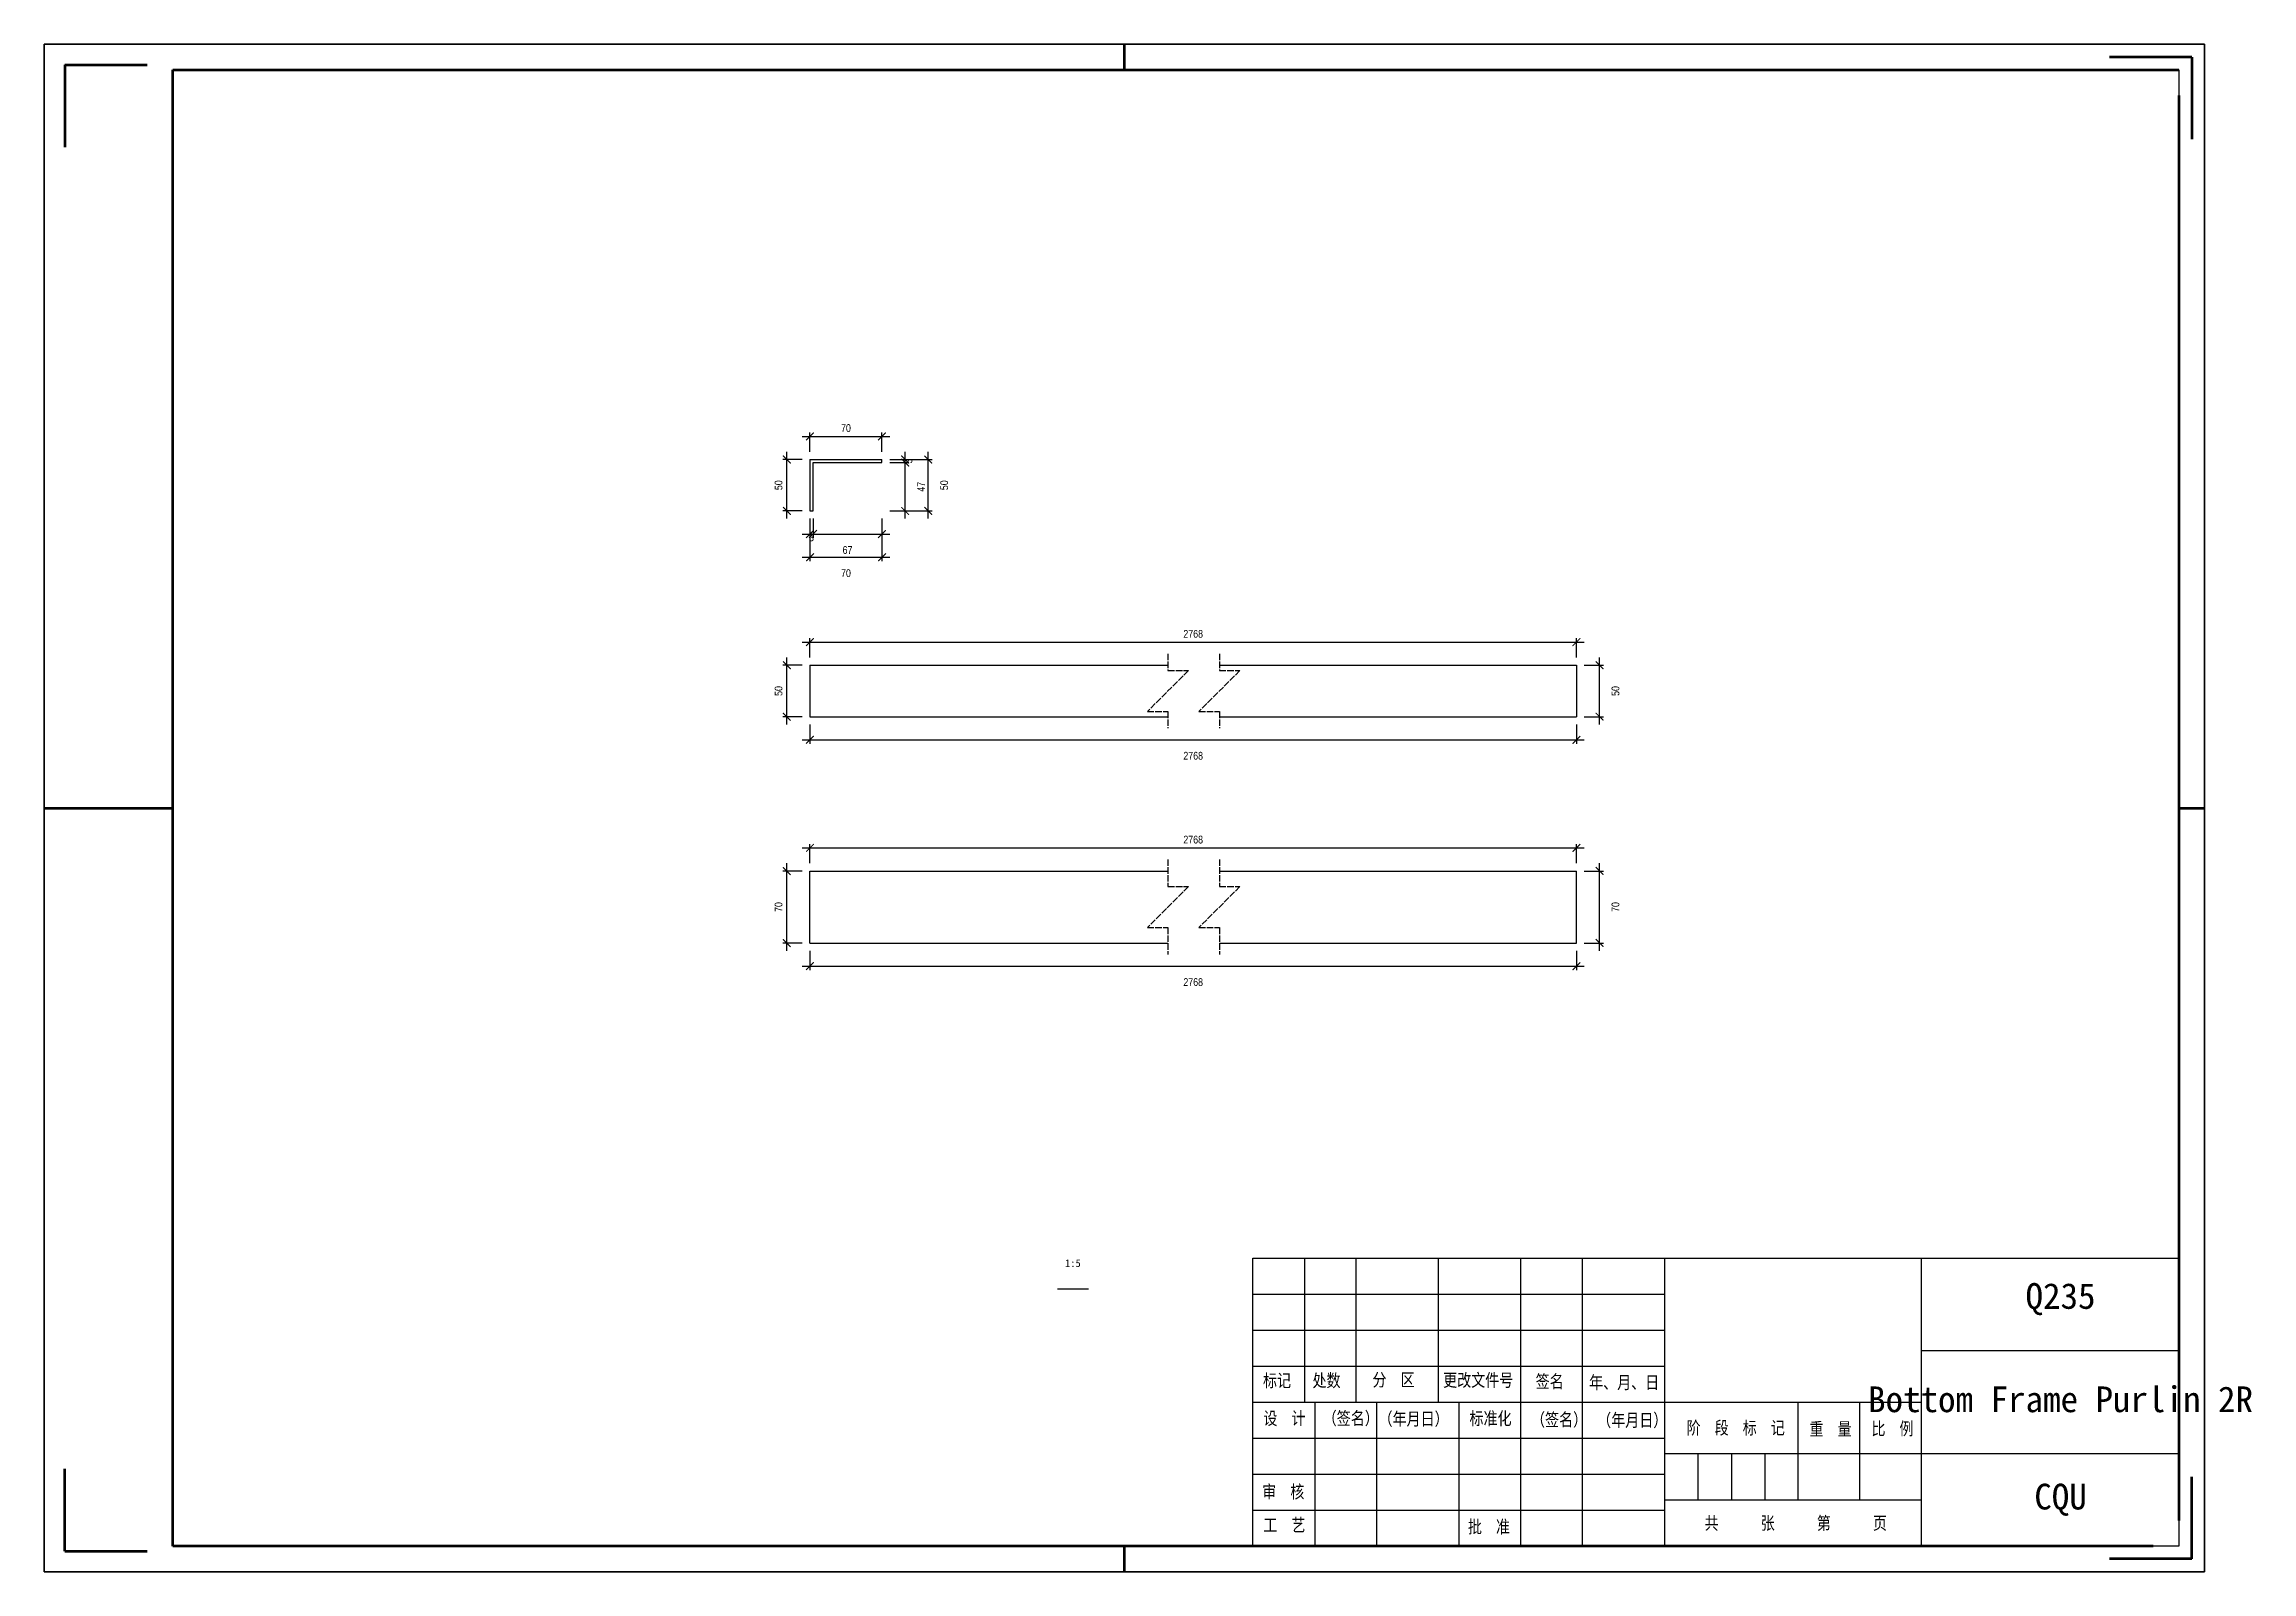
# Model space of a CAD drawing. Header units: millimetres. Extents: x 0 to 1925, y 0 to 4345.
# Drawn here: x 0 to 429.2, y 1468 to 1765 of the extents above; entities that cross this region are included whole.
import ezdxf

# ---------------------------------------------------------------- set-up
doc = ezdxf.new("R2010")
doc.units = ezdxf.units.MM
doc.linetypes.add('DASHED', pattern=[1.524, 1.27, -0.254])
doc.layers.add('总内框线', color=7, linetype='Continuous', lineweight=50)
doc.layers.add('总外框线', color=7, linetype='Continuous', lineweight=30)
doc.styles.add('OpenSansCondensed-Light', font='OpenSansCondensed-Light.ttf')
doc.styles.add('陈杰（2）', font='gbenor.shx', dxfattribs={"width": 0.8, "bigfont": 'gbcbig.shx'})
doc.dimstyles.new('EZDXF', dxfattribs={"dimtxt": 0.25, "dimasz": 0.175, "dimexe": 0.375, "dimexo": 0.125, "dimgap": 0.1, "dimtad": 1, "dimlfac": 100, "dimzin": 12, "dimdsep": 46, "dimtxsty": 'OpenSansCondensed-Light', "dimblk": 'ARCHTICK', "dimcen": 2.5, "dimazin": 3, "dimtfac": 0.5, "dimtmove": 2, "dimatfit": 3, "dimarcsym": 0})

msp = doc.modelspace()

# ---------------------------------------------------------------- texts
at = {"attachment_point": 5}
for s, insert, char_height in [('1:5', (200, 1528), 1.5), ('Q235', (392, 1521), 5), ('Bottom Frame Purlin 2R', (392, 1501.5), 5), ('CQU', (392, 1482), 5)]:
    msp.add_mtext(s, dxfattribs=dict(at, insert=insert, char_height=char_height))
at = {"char_height": 2.5, "width": 93.0192856, "attachment_point": 1, "style": '陈杰（2）'}
for s, insert in [('{\\fSimSun|b0|i0|c134|p2;标记}', (236.95482, 1506.44053)), ('{\\fSimSun|b0|i0|c134|p2;处数}', (246.57596, 1506.45543)), ('{\\fSimSun|b0|i0|c134|p2;分\u3000区}', (258.23692, 1506.57959)), ('{\\fSimSun|b0|i0|c134|p2;更改文件号}', (271.97169, 1506.52496)), ('{\\fSimSun|b0|i0|c134|p2;签名}', (289.95608, 1506.2667)), ('{\\fSimSun|b0|i0|c134|p2;年、月、日}', (300.35064, 1506.07301)), ('{\\fSimSun|b0|i0|c134|p2;设\u3000计}', (237.01432, 1499.10007)), ('{\\fSimSun|b0|i0|c134|p2;（签名）}', (248.55629, 1499.10007)), ('{\\fSimSun|b0|i0|c134|p2;\u3000（年月日）}', (256.68156, 1498.98584)), ('{\\fSimSun|b0|i0|c134|p2;标准化}', (277.08823, 1499.08517)), ('{\\fSimSun|b0|i0|c134|p2;（签名）}', (289.05516, 1498.83685)), ('{\\fSimSun|b0|i0|c134|p2;（年月日）}', (301.923, 1498.73752)), ('{\\fSimSun|b0|i0|c134|p2;阶\u3000段\u3000标\u3000记}', (319.30395, 1497.25254)), ('{\\fSimSun|b0|i0|c134|p2;重\u3000量}', (343.18681, 1497.02408)), ('{\\fSimSun|b0|i0|c134|p2;比\u3000例}', (355.23873, 1497.09361)), ('{\\fSimSun|b0|i0|c134|p2;审\u3000核}', (236.81034, 1484.83138)), ('{\\fSimSun|b0|i0|c134|p2;工\u3000艺}', (237.01432, 1478.34515)), ('{\\fSimSun|b0|i0|c134|p2;批\u3000准}', (276.78226, 1478.0273)), ('{\\fSimSun|b0|i0|c134|p2;共\u3000\u3000\u3000张\u3000\u3000\u3000第\u3000\u3000\u3000页}', (322.79713, 1478.72757))]:
    msp.add_mtext(s, dxfattribs=dict(at, insert=insert))

# ---------------------------------------------------------------- blocks, each defined once
blk = doc.blocks.new('_ARCHTICK')
at = {"color": 0, "linetype": 'ByBlock', "const_width": 0.15}
blk.add_lwpolyline([(-0.5, -0.5), (0.5, 0.5)], dxfattribs=at)

# ---------------------------------------------------------------- dimensions: what is measured, and where the dimension line sits
for base, p1, p2, location, text, override in [((148.87901, 1688.75), (148.87901, 1684.25), (162.87901, 1684.25), (155.87901, 1690.35), '70', {"dimtxt": 1.5, "dimasz": 1.5, "dimexe": 0.75, "dimexo": 1.5, "dimtad": 1, "dimlfac": 5, "dimblk": 'ARCHTICK', "dimsah": 0, "dimtsz": 0, "dimdle": 1.5, "dimtmove": 2}), ((148.87901, 1665.25), (148.87901, 1674.25), (162.87901, 1674.25), (155.87901, 1662.15), '70', {"dimtxt": 1.5, "dimasz": 1.5, "dimexe": 0.75, "dimexo": 1.5, "dimtad": 4, "dimlfac": 5, "dimblk": 'ARCHTICK', "dimsah": 0, "dimtsz": 0, "dimdle": 1.5, "dimtmove": 2}), ((148.87901, 1648.75), (148.87901, 1644.25), (297.87901, 1644.25), (223.37901, 1650.35), '2768', {"dimtxt": 1.5, "dimasz": 1.5, "dimexe": 0.75, "dimexo": 1.5, "dimtad": 1, "dimlfac": 5, "dimblk": 'ARCHTICK', "dimsah": 0, "dimtsz": 0, "dimdle": 1.5, "dimtmove": 2}), ((148.87901, 1629.75), (148.87901, 1634.25), (297.87901, 1634.25), (223.37901, 1626.65), '2768', {"dimtxt": 1.5, "dimasz": 1.5, "dimexe": 0.75, "dimexo": 1.5, "dimtad": 4, "dimlfac": 5, "dimblk": 'ARCHTICK', "dimsah": 0, "dimtsz": 0, "dimdle": 1.5, "dimtmove": 2}), ((148.87901, 1608.75), (148.87901, 1604.25), (297.87901, 1604.25), (223.37901, 1610.35), '2768', {"dimtxt": 1.5, "dimasz": 1.5, "dimexe": 0.75, "dimexo": 1.5, "dimtad": 1, "dimlfac": 5, "dimblk": 'ARCHTICK', "dimsah": 0, "dimtsz": 0, "dimdle": 1.5, "dimtmove": 2}), ((148.87901, 1585.75), (148.87901, 1590.25), (297.87901, 1590.25), (223.37901, 1582.65), '2768', {"dimtxt": 1.5, "dimasz": 1.5, "dimexe": 0.75, "dimexo": 1.5, "dimtad": 4, "dimlfac": 5, "dimblk": 'ARCHTICK', "dimsah": 0, "dimtsz": 0, "dimdle": 1.5, "dimtmove": 2})]:
    msp.add_linear_dim(base=base, p1=p1, p2=p2, location=location, text=text, dimstyle='EZDXF', override=override).render()
for base, p1, p2, location, text, override in [((144.37901, 1674.25), (148.87901, 1674.25), (148.87901, 1684.25), (142.77901, 1679.25), '50', {"dimtxt": 1.5, "dimasz": 1.5, "dimexe": 0.75, "dimexo": 1.5, "dimtad": 1, "dimlfac": 5, "dimblk": 'ARCHTICK', "dimsah": 0, "dimtsz": 0, "dimdle": 1.5, "dimtmove": 2}), ((171.87901, 1674.25), (162.87901, 1674.25), (162.87901, 1684.25), (174.97901, 1679.25), '50', {"dimtxt": 1.5, "dimasz": 1.5, "dimexe": 0.75, "dimexo": 1.5, "dimtad": 4, "dimlfac": 5, "dimblk": 'ARCHTICK', "dimsah": 0, "dimtsz": 0, "dimdle": 1.5, "dimtmove": 2}), ((144.37901, 1634.25), (148.87901, 1634.25), (148.87901, 1644.25), (142.77901, 1639.25), '50', {"dimtxt": 1.5, "dimasz": 1.5, "dimexe": 0.75, "dimexo": 1.5, "dimtad": 1, "dimlfac": 5, "dimblk": 'ARCHTICK', "dimsah": 0, "dimtsz": 0, "dimdle": 1.5, "dimtmove": 2}), ((302.37901, 1634.25), (297.87901, 1634.25), (297.87901, 1644.25), (305.47901, 1639.25), '50', {"dimtxt": 1.5, "dimasz": 1.5, "dimexe": 0.75, "dimexo": 1.5, "dimtad": 4, "dimlfac": 5, "dimblk": 'ARCHTICK', "dimsah": 0, "dimtsz": 0, "dimdle": 1.5, "dimtmove": 2}), ((144.37901, 1590.25), (148.87901, 1590.25), (148.87901, 1604.25), (142.77901, 1597.25), '70', {"dimtxt": 1.5, "dimasz": 1.5, "dimexe": 0.75, "dimexo": 1.5, "dimtad": 1, "dimlfac": 5, "dimblk": 'ARCHTICK', "dimsah": 0, "dimtsz": 0, "dimdle": 1.5, "dimtmove": 2}), ((302.37901, 1590.25), (297.87901, 1590.25), (297.87901, 1604.25), (305.47901, 1597.25), '70', {"dimtxt": 1.5, "dimasz": 1.5, "dimexe": 0.75, "dimexo": 1.5, "dimtad": 4, "dimlfac": 5, "dimblk": 'ARCHTICK', "dimsah": 0, "dimtsz": 0, "dimdle": 1.5, "dimtmove": 2})]:
    msp.add_linear_dim(base=base, p1=p1, p2=p2, angle=90, location=location, text=text, dimstyle='EZDXF', override=override).render()
for base, p1, p2, location in [((167.37901, 1683.65), (162.87901, 1683.65), (162.87901, 1684.25), (168.02901, 1683.95)), ((167.37901, 1674.25), (162.87901, 1674.25), (162.87901, 1683.65), (170.47901, 1678.95))]:
    msp.add_linear_dim(base=base, p1=p1, p2=p2, angle=90, location=location, dimstyle='EZDXF', override={"dimtxt": 1.5, "dimasz": 1.5, "dimexe": 0.75, "dimexo": 1.5, "dimtad": 4, "dimlfac": 5, "dimblk": 'ARCHTICK', "dimsah": 0, "dimtsz": 0, "dimdle": 1.5, "dimtmove": 2}).render()
for base, p1, p2, location in [((148.87901, 1669.75), (148.87901, 1674.25), (149.47901, 1674.25), (149.17901, 1669.1)), ((149.47901, 1669.75), (149.47901, 1674.25), (162.87901, 1674.25), (156.17901, 1666.65))]:
    msp.add_linear_dim(base=base, p1=p1, p2=p2, location=location, dimstyle='EZDXF', override={"dimtxt": 1.5, "dimasz": 1.5, "dimexe": 0.75, "dimexo": 1.5, "dimtad": 4, "dimlfac": 5, "dimblk": 'ARCHTICK', "dimsah": 0, "dimtsz": 0, "dimdle": 1.5, "dimtmove": 2}).render()

# ---------------------------------------------------------------- linework, layer by layer
for p, q in [((415, 1760), (415, 1575)), ((148.87901, 1684.25), (162.87901, 1684.25)), ((148.87901, 1684.25), (148.87901, 1674.25)), ((149.47901, 1683.65), (162.87901, 1683.65)), ((149.47901, 1674.25), (149.47901, 1683.65)), ((162.87901, 1683.65), (162.87901, 1684.25)), ((148.87901, 1674.25), (149.47901, 1674.25)), ((148.87901, 1644.25), (218.47901, 1644.25)), ((148.87901, 1644.25), (148.87901, 1634.25)), ((228.47901, 1644.25), (297.87901, 1644.25)), ((297.87901, 1644.25), (297.87901, 1634.25)), ((148.87901, 1634.25), (218.47901, 1634.25)), ((228.47901, 1634.25), (297.87901, 1634.25)), ((148.87901, 1604.25), (218.47901, 1604.25)), ((148.87901, 1590.25), (148.87901, 1604.25)), ((228.47901, 1604.25), (297.87901, 1604.25)), ((297.87901, 1590.25), (297.87901, 1604.25)), ((148.87901, 1590.25), (218.47901, 1590.25)), ((228.47901, 1590.25), (297.87901, 1590.25)), ((235, 1529), (415, 1529)), ((235, 1473), (235, 1529)), ((245, 1529), (245, 1501)), ((255, 1529), (255, 1501)), ((271, 1529), (271, 1501)), ((287, 1529), (287, 1501)), ((299, 1529), (299, 1473)), ((315, 1529), (315, 1473)), ((365, 1473), (365, 1529)), ((415, 1529), (415, 1473)), ((197, 1523), (203, 1523)), ((235, 1522), (315, 1522)), ((235, 1515), (315, 1515)), ((365, 1511), (415, 1511)), ((235, 1508), (315, 1508)), ((235, 1501), (365, 1501)), ((247, 1501), (247, 1473)), ((259, 1501), (259, 1473)), ((275, 1501), (275, 1473)), ((287, 1501), (287, 1473)), ((341, 1482), (341, 1501)), ((353, 1482), (353, 1501)), ((235, 1494), (315, 1494)), ((315, 1491), (365, 1491)), ((321.5, 1491), (321.5, 1482)), ((328, 1491), (328, 1482)), ((334.5, 1491), (334.5, 1482)), ((365, 1491), (415, 1491)), ((235, 1487), (315, 1487)), ((315, 1482), (365, 1482)), ((235, 1480), (315, 1480)), ((415, 1473), (235, 1473))]:
    msp.add_line(p, q)
at = {"linetype": 'DASHED'}
for p, q in [((218.47901, 1646.5), (218.47901, 1643.25)), ((228.47901, 1646.5), (228.47901, 1643.25)), ((222.47901, 1643.25), (214.47901, 1635.25)), ((218.47901, 1643.25), (222.47901, 1643.25)), ((232.47901, 1643.25), (224.47901, 1635.25)), ((228.47901, 1643.25), (232.47901, 1643.25)), ((214.47901, 1635.25), (218.47901, 1635.25)), ((218.47901, 1635.25), (218.47901, 1632)), ((224.47901, 1635.25), (228.47901, 1635.25)), ((228.47901, 1635.25), (228.47901, 1632)), ((218.47901, 1606.5), (218.47901, 1601.25)), ((228.47901, 1606.5), (228.47901, 1601.25)), ((222.47901, 1601.25), (214.47901, 1593.25)), ((218.47901, 1601.25), (222.47901, 1601.25)), ((232.47901, 1601.25), (224.47901, 1593.25)), ((228.47901, 1601.25), (232.47901, 1601.25)), ((214.47901, 1593.25), (218.47901, 1593.25)), ((218.47901, 1593.25), (218.47901, 1588)), ((224.47901, 1593.25), (228.47901, 1593.25)), ((228.47901, 1593.25), (228.47901, 1588))]:
    msp.add_line(p, q, dxfattribs=at)
at = {"layer": '总内框线'}
for p, q in [((210, 1760), (210, 1765)), ((4, 1761), (4, 1745)), ((4, 1761), (20, 1761)), ((25, 1473), (25, 1760)), ((25, 1760), (415, 1760)), ((417.5, 1762.5), (401.5, 1762.5)), ((417.5, 1762.5), (417.5, 1746.5)), ((415, 1755), (415, 1478)), ((0, 1616.5), (25, 1616.5)), ((415, 1616.5), (420, 1616.5)), ((4, 1472), (4, 1488)), ((417.5, 1470.5), (417.5, 1486.5)), ((410, 1473), (25, 1473)), ((210, 1468), (210, 1473)), ((4, 1472), (20, 1472)), ((417.5, 1470.5), (401.5, 1470.5))]:
    msp.add_line(p, q, dxfattribs=at)
at = {"layer": '总外框线'}
for p, q in [((0, 1468), (0, 1765)), ((0, 1765), (420, 1765)), ((420, 1765), (420, 1468)), ((420, 1468), (0, 1468))]:
    msp.add_line(p, q, dxfattribs=at)

msp.set_redraw_order([(e.dxf.handle, doc.entitydb.next_handle()) for e in msp.query("TEXT MTEXT ATTDEF DIMENSION ARC_DIMENSION")])  # texts and dimensions are drawn at this point

doc.saveas('drawing.dxf')
